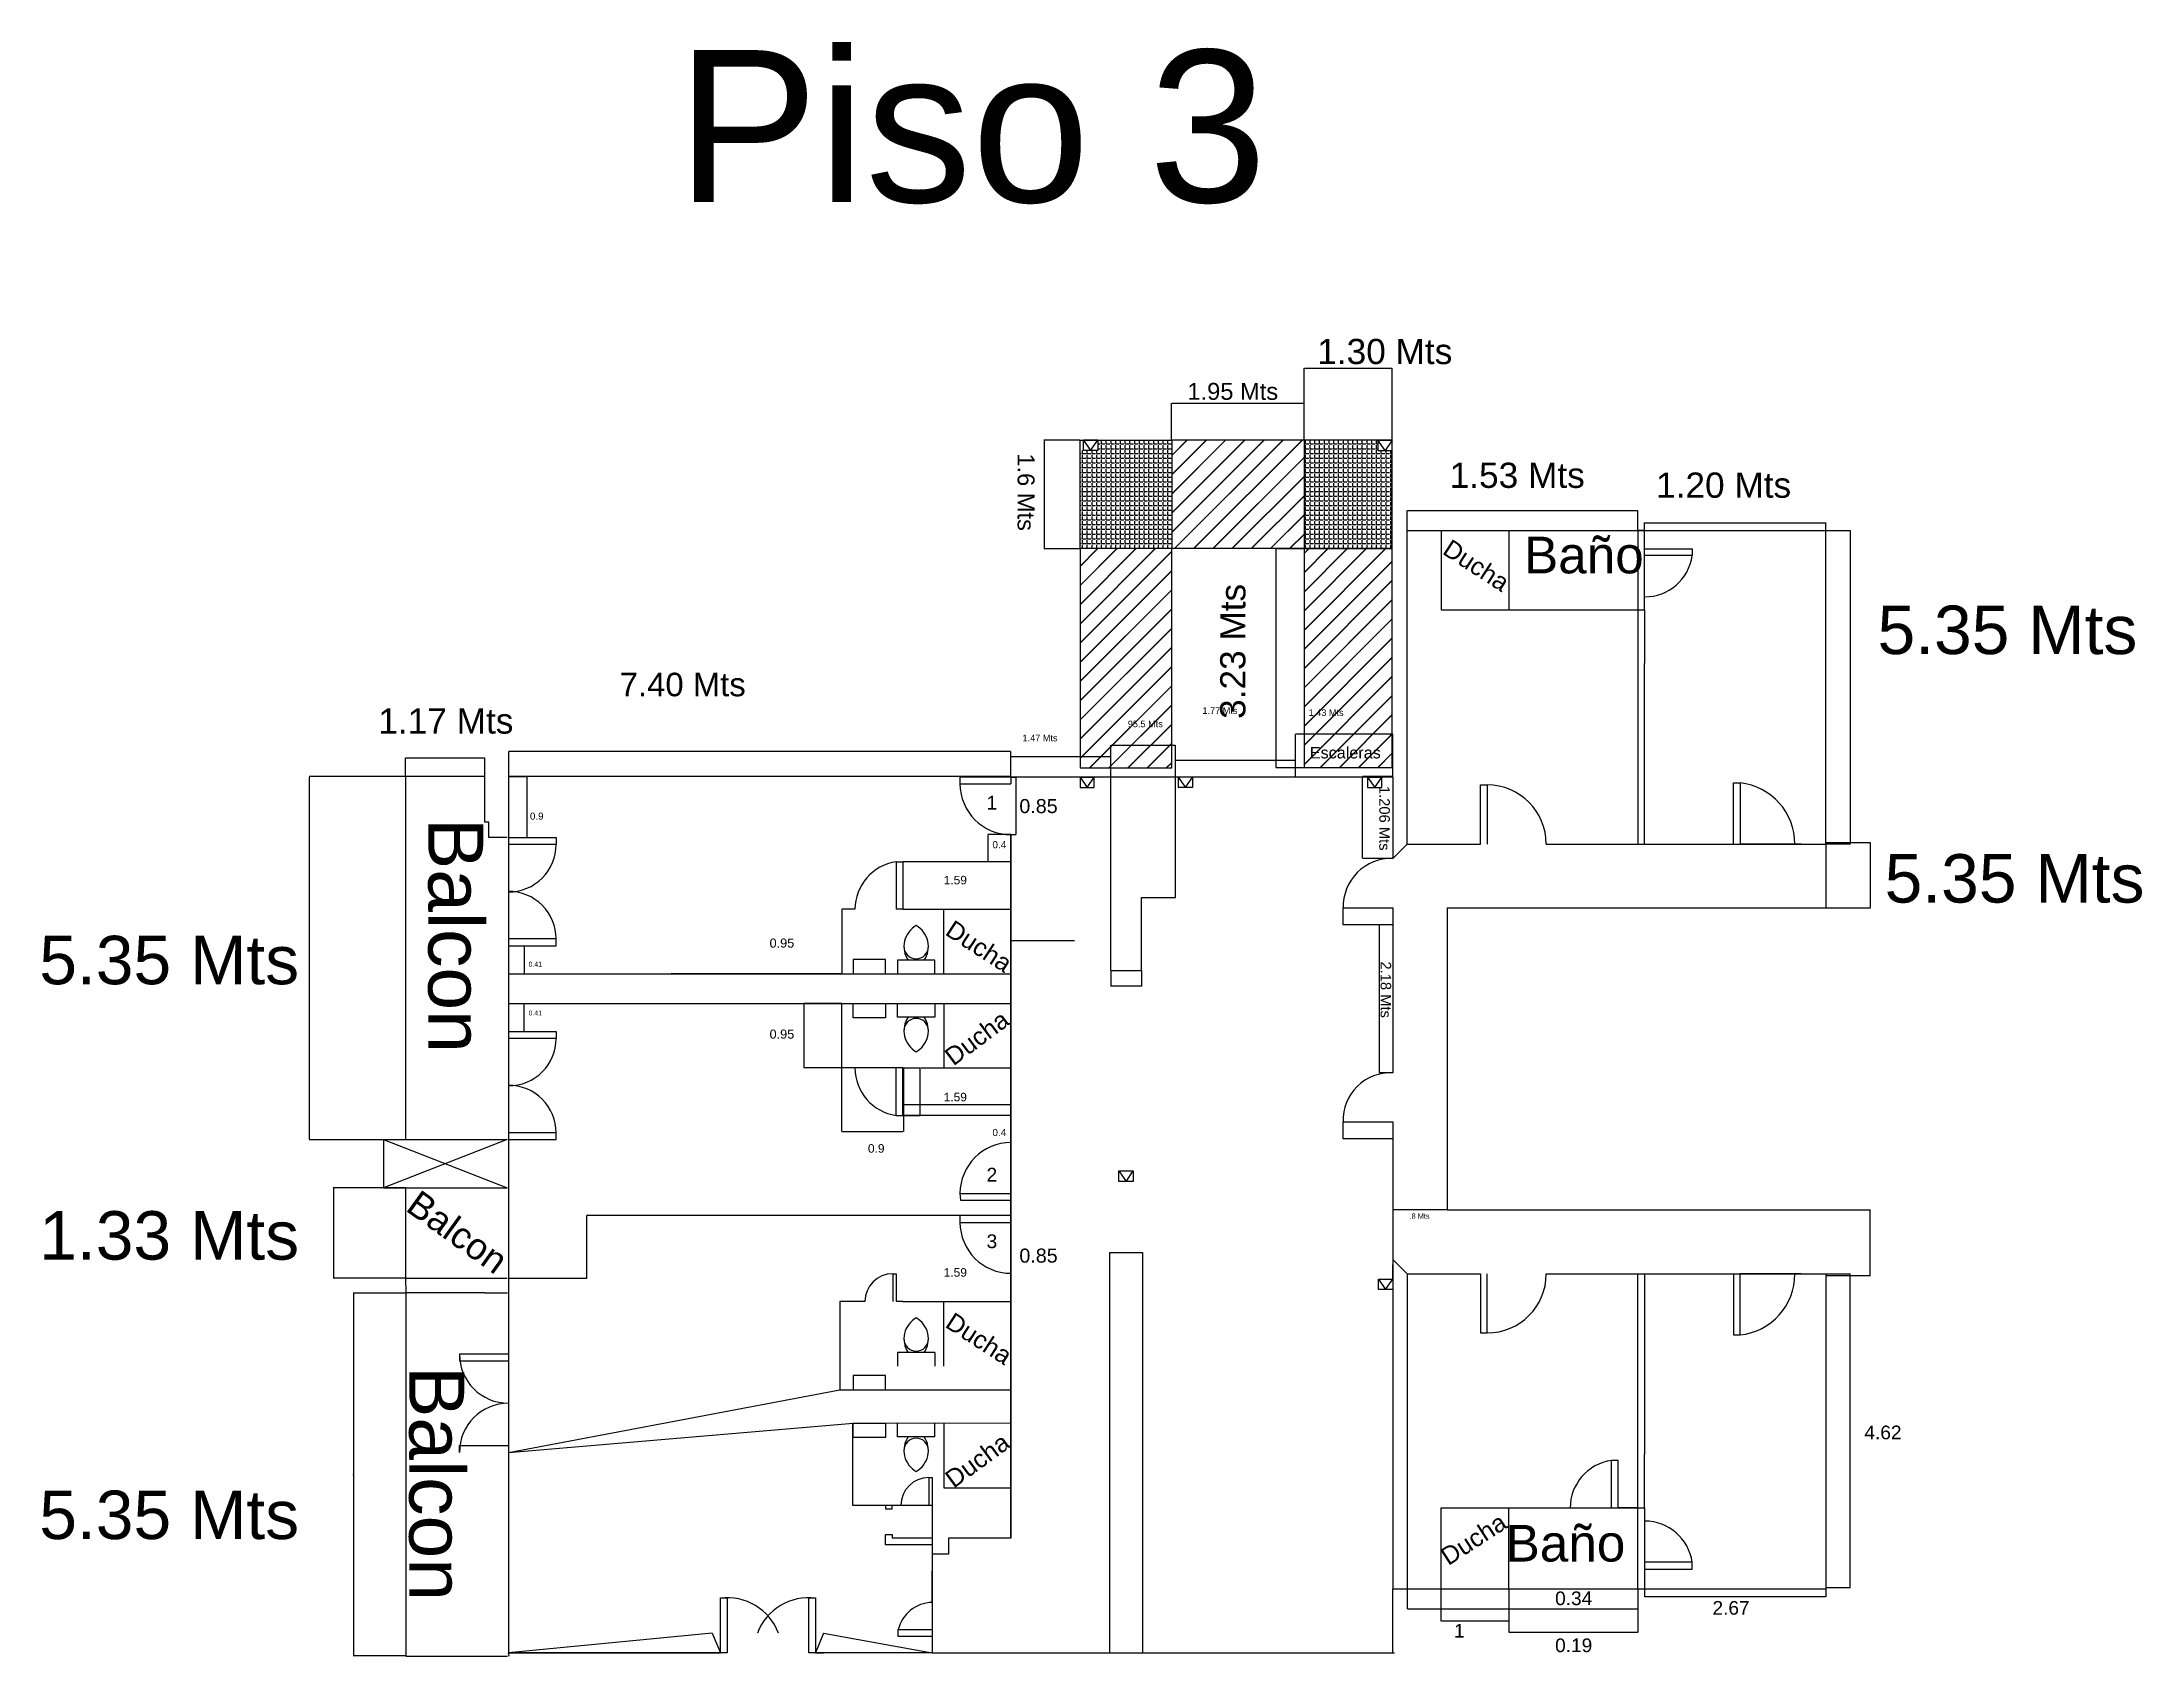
# Model space of a CAD drawing. Header units: millimetres. Extents: x 4980 to 36158, y 679 to 26062.
# Drawn here: x 4980 to 18903, y 679 to 11382 of the extents above; entities that cross this region are included whole.
import ezdxf

# ---------------------------------------------------------------- set-up
doc = ezdxf.new("R2010")
doc.units = ezdxf.units.MM
doc.styles.get("Standard").update_dxf_attribs({"font": 'arial.ttf'})
doc.dimstyles.new('ISO-25', dxfattribs={"dimtxt": 2.5, "dimasz": 2.5, "dimexe": 1.25, "dimexo": 0.625, "dimtad": 1, "dimtxsty": 'Standard', "dimcen": 2.5, "dimadec": 0, "dimazin": 0, "dimtfac": 1, "dimtmove": 0, "dimatfit": 3, "dimfxl": 1, "dimarcsym": 0})

msp = doc.modelspace()

# ---------------------------------------------------------------- texts
for s, height, p in [('Piso 3', 1008.3445, (9186.387, 10320.324)), ('1.30 Mts', 167.2213, (13434.474, 9246.317)), ('1.95 Mts', 112.2674, (12573.786, 9009.331)), ('1.53 Mts', 167.2213, (14312.443, 8425.395)), ('1.20 Mts', 167.2213, (15680.767, 8360.094)), ('5.35 Mts', 321.5596, (17149.071, 7323.164)), ('7.40 Mts', 155.9742, (8810.05, 7043.477)), ('1.17 Mts', 167.2213, (7209.449, 6795.845)), ('1.77 Mts', 43.3569, (12673.296, 6926.726)), ('95.5 Mts', 43.3569, (12178.337, 6838.337)), ('1.43 Mts', 43.3569, (13376.906, 6913.437)), ('1.47 Mts', 43.3569, (11480.391, 6744.952)), ('Escaleras', 76.6995, (13385.38, 6631.086)), ('0.9', 46.3082, (8214.757, 6225.456)), ('1', 90.899, (11242.041, 6292.548)), ('0.85', 93.4722, (11459.574, 6268.469)), ('0.4', 47.2137, (11280.98, 6035.639)), ('5.35 Mts', 321.5596, (17196.217, 5675.08)), ('1.59', 56.6349, (10957.81, 5795.997)), ('5.35 Mts', 321.5596, (4961.887, 5133.567)), ('0.95', 60.1629, (9803.477, 5376.83)), ('0.41', 32.7044, (8205.943, 5250.3)), ('0.41', 32.7044, (8205.943, 4926.704)), ('0.95', 60.1629, (9803.477, 4773.072)), ('1.59', 56.6349, (10957.81, 4357.386)), ('0.9', 56.6349, (10455.604, 4016.752)), ('0.4', 47.2137, (11280.98, 4127.044)), ('2', 90.899, (11242.041, 3825.465)), ('1.33 Mts', 321.5596, (4961.887, 3307.447)), ('.8 Mts', 35.0353, (14046.216, 3578.561)), ('3', 90.899, (11242.041, 3383.86)), ('0.85', 93.4722, (11459.574, 3287.471)), ('1.59', 56.6349, (10957.81, 3194.435)), ('4.62', 90.5378, (17061.994, 2116.267)), ('5.35 Mts', 321.5596, (4961.887, 1454.472)), ('0.34', 90.5378, (15011.547, 1016.182)), ('2.67', 90.5378, (16054.906, 953.025)), ('1', 90.538, (14341.34, 800.907)), ('0.19', 90.5378, (15011.547, 704.515))]:
    msp.add_text(s, height=height).set_placement(p)
for s, height, rotation, p in [('1.6 Mts', 112.2674, 270, (11448.034, 8654.509)), ('Ducha', 118.0999, 327.0131079, (14257.518, 7992.077)), ('3.23 Mts', 167.2213, 90, (12958.296, 6893.158)), ('1.206 Mts', 69.8462, 270, (13845.81, 6448.91)), ('Balcon', 364.6811, 270, (7540.902, 6236.331)), ('Ducha', 118.0999, 327.0131079, (10960.547, 5466.17)), ('2.18 Mts', 69.8462, 270, (13854.667, 5284.939)), ('Ducha', 118.0999, 36.7565197, (11022.187, 4588.154)), ('Balcon', 173.7019, 324.259028, (7382.89, 3636.827)), ('Ducha', 118.0999, 327.0131079, (10960.547, 2864.608)), ('Balcon', 364.6811, 270, (7414.686, 2601.393)), ('Ducha', 118.0999, 36.3492416, (11024.095, 1787.58)), ('Ducha', 118.0999, 32.9868921, (14303.147, 1274.829))]:
    msp.add_text(s, height=height, rotation=rotation).set_placement(p)
at = {"char_height": 243.2736}
for insert, attachment_point in [((14805.531, 8101.813), 1), ((15477.058, 1548.631), 3)]:
    msp.add_mtext_dynamic_manual_height_columns('Baño', width=2.32002, gutter_width=85.222, heights=[0], dxfattribs=dict(at, insert=insert, attachment_point=attachment_point))

# ---------------------------------------------------------------- blocks, each defined once
blk = doc.blocks.new('*D3')
at = {"color": 0, "lineweight": -2, "transparency": 16777216}
for p, q in [((13291, 6509), (13291, 6794)), ((13932, 6793), (13294, 6793)), ((13935, 6509), (13935, 6794))]:
    blk.add_line(p, q, dxfattribs=at)
at = {"color": 0, "transparency": 16777216}
for points in [[(13294, 6793), (13294, 6793), (13291, 6793)], [(13932, 6793), (13932, 6793), (13935, 6793)]]:
    blk.add_solid(points, dxfattribs=at)
at = {"layer": 'Defpoints', "color": 0, "transparency": 16777216}
for p in [(13291, 6793), (13291, 6508), (13935, 6508)]:
    blk.add_point(p, dxfattribs=at)
at = {"color": 0, "transparency": 16777216, "insert": (13613, 6795), "char_height": 2.5, "attachment_point": 5}
blk.add_mtext('643,5', dxfattribs=at)
blk = doc.blocks.new('*D4')
at = {"color": 0, "lineweight": -2, "transparency": 16777216}
for p, q in [((12065, 6509), (12065, 6719)), ((12492, 6718), (12068, 6718)), ((12495, 6509), (12495, 6719))]:
    blk.add_line(p, q, dxfattribs=at)
at = {"color": 0, "transparency": 16777216}
for points in [[(12068, 6718), (12068, 6717), (12065, 6718)], [(12492, 6718), (12492, 6717), (12495, 6718)]]:
    blk.add_solid(points, dxfattribs=at)
at = {"layer": 'Defpoints', "color": 0, "transparency": 16777216}
for p in [(12065, 6718), (12065, 6508), (12495, 6508)]:
    blk.add_point(p, dxfattribs=at)
at = {"color": 0, "transparency": 16777216, "insert": (12280, 6720), "char_height": 2.5, "attachment_point": 5}
blk.add_mtext('429,75', dxfattribs=at)
blk = doc.blocks.new('*D5')
at = {"color": 0, "lineweight": -2, "transparency": 16777216}
for p, q in [((11404, 6509), (11404, 6642)), ((12063, 6641), (11406, 6641)), ((12065, 6509), (12065, 6642))]:
    blk.add_line(p, q, dxfattribs=at)
at = {"color": 0, "transparency": 16777216}
for points in [[(11406, 6641), (11406, 6641), (11404, 6641)], [(12063, 6641), (12063, 6641), (12065, 6641)]]:
    blk.add_solid(points, dxfattribs=at)
at = {"layer": 'Defpoints', "color": 0, "transparency": 16777216}
for p in [(11404, 6641), (11404, 6508), (12065, 6508)]:
    blk.add_point(p, dxfattribs=at)
at = {"color": 0, "transparency": 16777216, "insert": (11734, 6643), "char_height": 2.5, "attachment_point": 5}
blk.add_mtext('661,5', dxfattribs=at)
blk = doc.blocks.new('*D6')
at = {"color": 0, "lineweight": -2, "transparency": 16777216}
for p, q in [((12065, 5225), (12065, 5119)), ((12270, 5225), (12270, 5119)), ((12267, 5120), (12068, 5120))]:
    blk.add_line(p, q, dxfattribs=at)
at = {"color": 0, "transparency": 16777216}
for points in [[(12068, 5120), (12068, 5119), (12065, 5120)], [(12267, 5120), (12267, 5119), (12270, 5120)]]:
    blk.add_solid(points, dxfattribs=at)
at = {"layer": 'Defpoints', "color": 0, "transparency": 16777216}
for p in [(12065, 5226), (12270, 5226), (12065, 5120)]:
    blk.add_point(p, dxfattribs=at)
at = {"color": 0, "transparency": 16777216, "insert": (12167, 5122), "char_height": 2.5, "attachment_point": 5}
blk.add_mtext('204,75', dxfattribs=at)
blk = doc.blocks.new('*D7')
at = {"color": 0, "lineweight": -2, "transparency": 16777216}
for p, q in [((8074, 6512), (8074, 6678)), ((11401, 6677), (8076, 6677)), ((11404, 6509), (11404, 6678))]:
    blk.add_line(p, q, dxfattribs=at)
at = {"color": 0, "transparency": 16777216}
for points in [[(8076, 6677), (8076, 6677), (8074, 6677)], [(11401, 6677), (11401, 6677), (11404, 6677)]]:
    blk.add_solid(points, dxfattribs=at)
at = {"layer": 'Defpoints', "color": 0, "transparency": 16777216}
for p in [(8074, 6677), (8074, 6511), (11404, 6508)]:
    blk.add_point(p, dxfattribs=at)
at = {"color": 0, "transparency": 16777216, "insert": (9739, 6679), "char_height": 2.5, "attachment_point": 5}
blk.add_mtext('3330', dxfattribs=at)
blk = doc.blocks.new('*D8')
at = {"color": 0, "lineweight": -2, "transparency": 16777216}
for p, q in [((13934, 6511), (13734, 6511)), ((13735, 5971), (13735, 6508)), ((13934, 5968), (13734, 5968))]:
    blk.add_line(p, q, dxfattribs=at)
at = {"color": 0, "transparency": 16777216}
for points in [[(13735, 6508), (13736, 6508), (13735, 6511)], [(13735, 5971), (13736, 5971), (13735, 5968)]]:
    blk.add_solid(points, dxfattribs=at)
at = {"layer": 'Defpoints', "color": 0, "transparency": 16777216}
for p in [(13735, 6511), (13935, 6511), (13935, 5968)]:
    blk.add_point(p, dxfattribs=at)
at = {"color": 0, "transparency": 16777216, "insert": (13733, 6243), "char_height": 2.5, "attachment_point": 5, "rotation": 90}
blk.add_mtext('542,81', dxfattribs=at)
blk = doc.blocks.new('*D9')
at = {"color": 0, "lineweight": -2, "transparency": 16777216}
for p, q in [((13934, 5527), (13844, 5527)), ((13845, 5525), (13845, 4549)), ((13934, 4546), (13844, 4546))]:
    blk.add_line(p, q, dxfattribs=at)
at = {"color": 0, "transparency": 16777216}
for points in [[(13845, 5525), (13845, 5525), (13845, 5527)], [(13845, 4549), (13845, 4549), (13845, 4546)]]:
    blk.add_solid(points, dxfattribs=at)
at = {"layer": 'Defpoints', "color": 0, "transparency": 16777216}
for p in [(13935, 5527), (13845, 4546), (13935, 4546)]:
    blk.add_point(p, dxfattribs=at)
at = {"color": 0, "transparency": 16777216, "insert": (13843, 5037), "char_height": 2.5, "attachment_point": 5, "rotation": 90}
blk.add_mtext('981', dxfattribs=at)
blk = doc.blocks.new('*D10')
at = {"color": 0, "lineweight": -2, "transparency": 16777216}
for p, q in [((11403, 6126), (11250, 6126)), ((11251, 6123), (11251, 5948)), ((11403, 5946), (11250, 5946))]:
    blk.add_line(p, q, dxfattribs=at)
at = {"color": 0, "transparency": 16777216}
for points in [[(11251, 6123), (11252, 6123), (11251, 6126)], [(11251, 5948), (11252, 5948), (11251, 5946)]]:
    blk.add_solid(points, dxfattribs=at)
at = {"layer": 'Defpoints', "color": 0, "transparency": 16777216}
for p in [(11404, 6126), (11251, 5946), (11404, 5946)]:
    blk.add_point(p, dxfattribs=at)
at = {"color": 0, "transparency": 16777216, "insert": (11249, 6036), "char_height": 2.5, "attachment_point": 5, "rotation": 90}
blk.add_mtext('180', dxfattribs=at)
blk = doc.blocks.new('*D11')
at = {"color": 0, "lineweight": -2, "transparency": 16777216}
for p, q in [((11404, 6508), (11438, 6508)), ((11437, 6506), (11437, 6128)), ((11404, 6126), (11438, 6126))]:
    blk.add_line(p, q, dxfattribs=at)
at = {"color": 0, "transparency": 16777216}
for points in [[(11437, 6506), (11438, 6506), (11437, 6508)], [(11437, 6128), (11438, 6128), (11437, 6126)]]:
    blk.add_solid(points, dxfattribs=at)
at = {"layer": 'Defpoints', "color": 0, "transparency": 16777216}
for p in [(11404, 6508), (11404, 6126), (11437, 6126)]:
    blk.add_point(p, dxfattribs=at)
at = {"color": 0, "transparency": 16777216, "insert": (11435, 6317), "char_height": 2.5, "attachment_point": 5, "rotation": 90}
blk.add_mtext('382,5', dxfattribs=at)
blk = doc.blocks.new('*D12')
at = {"color": 0, "lineweight": -2, "transparency": 16777216}
for p, q in [((8074, 6511), (8198, 6511)), ((8196, 6108), (8196, 6508)), ((8074, 6106), (8198, 6106))]:
    blk.add_line(p, q, dxfattribs=at)
at = {"color": 0, "transparency": 16777216}
for points in [[(8196, 6508), (8197, 6508), (8196, 6511)], [(8196, 6108), (8197, 6108), (8196, 6106)]]:
    blk.add_solid(points, dxfattribs=at)
at = {"layer": 'Defpoints', "color": 0, "transparency": 16777216}
for p in [(8074, 6511), (8196, 6511), (8074, 6106)]:
    blk.add_point(p, dxfattribs=at)
at = {"color": 0, "transparency": 16777216, "insert": (8194, 6308), "char_height": 2.5, "attachment_point": 5, "rotation": 90}
blk.add_mtext('405', dxfattribs=at)
blk = doc.blocks.new('*D13')
at = {"color": 0, "lineweight": -2, "transparency": 16777216}
for p, q in [((8074, 5389), (8179, 5389)), ((8177, 5387), (8177, 5206)), ((8074, 5203), (8179, 5203))]:
    blk.add_line(p, q, dxfattribs=at)
at = {"color": 0, "transparency": 16777216}
for points in [[(8177, 5387), (8178, 5387), (8177, 5389)], [(8177, 5206), (8178, 5206), (8177, 5203)]]:
    blk.add_solid(points, dxfattribs=at)
at = {"layer": 'Defpoints', "color": 0, "transparency": 16777216}
for p in [(8074, 5389), (8074, 5203), (8177, 5203)]:
    blk.add_point(p, dxfattribs=at)
at = {"color": 0, "transparency": 16777216, "insert": (8175, 5296), "char_height": 2.5, "attachment_point": 5, "rotation": 90}
blk.add_mtext('186,41', dxfattribs=at)
blk = doc.blocks.new('*D15')
at = {"color": 0, "lineweight": -2, "transparency": 16777216}
for p, q in [((10688, 4264), (10688, 4334)), ((11401, 4333), (10691, 4333)), ((11404, 3908), (11404, 4334))]:
    blk.add_line(p, q, dxfattribs=at)
at = {"color": 0, "transparency": 16777216}
for points in [[(10691, 4333), (10691, 4333), (10688, 4333)], [(11401, 4333), (11401, 4333), (11404, 4333)]]:
    blk.add_solid(points, dxfattribs=at)
at = {"layer": 'Defpoints', "color": 0, "transparency": 16777216}
for p in [(10688, 4333), (10688, 4264), (11404, 3907)]:
    blk.add_point(p, dxfattribs=at)
at = {"color": 0, "transparency": 16777216, "insert": (11046, 4335), "char_height": 2.5, "attachment_point": 5}
blk.add_mtext('715,5', dxfattribs=at)
blk = doc.blocks.new('*D16')
at = {"color": 0, "lineweight": -2, "transparency": 16777216}
for p, q in [((10689, 4579), (10802, 4579)), ((10801, 4266), (10801, 4576)), ((10689, 4264), (10802, 4264))]:
    blk.add_line(p, q, dxfattribs=at)
at = {"color": 0, "transparency": 16777216}
for points in [[(10800, 4576), (10801, 4576), (10801, 4579)], [(10800, 4266), (10801, 4266), (10801, 4264)]]:
    blk.add_solid(points, dxfattribs=at)
at = {"layer": 'Defpoints', "color": 0, "transparency": 16777216}
for p in [(10688, 4579), (10801, 4579), (10688, 4264)]:
    blk.add_point(p, dxfattribs=at)
at = {"color": 0, "transparency": 16777216, "insert": (10799, 4421), "char_height": 2.5, "attachment_point": 5, "rotation": 90}
blk.add_mtext('315', dxfattribs=at)
blk = doc.blocks.new('*D17')
at = {"color": 0, "lineweight": -2, "transparency": 16777216}
for p, q in [((10282, 5006), (10030, 5006)), ((10031, 5004), (10031, 4581)), ((10642, 4579), (10030, 4579))]:
    blk.add_line(p, q, dxfattribs=at)
at = {"color": 0, "transparency": 16777216}
for points in [[(10031, 5004), (10032, 5004), (10031, 5006)], [(10031, 4581), (10032, 4581), (10031, 4579)]]:
    blk.add_solid(points, dxfattribs=at)
at = {"layer": 'Defpoints', "color": 0, "transparency": 16777216}
for p in [(10283, 5006), (10031, 4579), (10643, 4579)]:
    blk.add_point(p, dxfattribs=at)
at = {"color": 0, "transparency": 16777216, "insert": (10029, 4792), "char_height": 2.5, "attachment_point": 5, "rotation": 90}
blk.add_mtext('427,5', dxfattribs=at)
blk = doc.blocks.new('*D14')
at = {"color": 0, "lineweight": -2, "transparency": 16777216}
for p, q in [((10280, 4578), (10280, 4157)), ((10691, 4578), (10691, 4157)), ((10283, 4158), (10688, 4158))]:
    blk.add_line(p, q, dxfattribs=at)
at = {"color": 0, "transparency": 16777216}
for points in [[(10283, 4158), (10283, 4158), (10280, 4158)], [(10688, 4158), (10688, 4158), (10691, 4158)]]:
    blk.add_solid(points, dxfattribs=at)
at = {"layer": 'Defpoints', "color": 0, "transparency": 16777216}
for p in [(10280, 4579), (10691, 4579), (10691, 4158)]:
    blk.add_point(p, dxfattribs=at)
at = {"color": 0, "transparency": 16777216, "insert": (10486, 4160), "char_height": 2.5, "attachment_point": 5}
blk.add_mtext('410,63', dxfattribs=at)
blk = doc.blocks.new('*D18')
at = {"color": 0, "lineweight": -2, "transparency": 16777216}
for p, q in [((8074, 5006), (8179, 5006)), ((8177, 4822), (8177, 5004)), ((8074, 4820), (8179, 4820))]:
    blk.add_line(p, q, dxfattribs=at)
at = {"color": 0, "transparency": 16777216}
for points in [[(8177, 5004), (8178, 5004), (8177, 5006)], [(8177, 4822), (8178, 4822), (8177, 4820)]]:
    blk.add_solid(points, dxfattribs=at)
at = {"layer": 'Defpoints', "color": 0, "transparency": 16777216}
for p in [(8074, 5006), (8177, 5006), (8074, 4820)]:
    blk.add_point(p, dxfattribs=at)
at = {"color": 0, "transparency": 16777216, "insert": (8175, 4913), "char_height": 2.5, "attachment_point": 5, "rotation": 90}
blk.add_mtext('186,41', dxfattribs=at)
blk = doc.blocks.new('*D20')
at = {"color": 0, "lineweight": -2, "transparency": 16777216}
for p, q in [((14030, 8143), (14030, 8276)), ((14033, 8275), (15558, 8275)), ((15560, 8143), (15560, 8276))]:
    blk.add_line(p, q, dxfattribs=at)
at = {"color": 0, "transparency": 16777216}
for points in [[(14033, 8275), (14033, 8274), (14030, 8275)], [(15558, 8275), (15558, 8274), (15560, 8275)]]:
    blk.add_solid(points, dxfattribs=at)
at = {"layer": 'Defpoints', "color": 0, "transparency": 16777216}
for p in [(15560, 8275), (14030, 8143), (15560, 8143)]:
    blk.add_point(p, dxfattribs=at)
at = {"color": 0, "transparency": 16777216, "insert": (14795, 8277), "char_height": 2.5, "attachment_point": 5}
blk.add_mtext('1530', dxfattribs=at)
blk = doc.blocks.new('*D21')
at = {"color": 0, "lineweight": -2, "transparency": 16777216}
for p, q in [((15605, 8143), (15605, 8195)), ((15608, 8194), (16804, 8194)), ((16807, 8143), (16807, 8195))]:
    blk.add_line(p, q, dxfattribs=at)
at = {"color": 0, "transparency": 16777216}
for points in [[(15608, 8194), (15608, 8193), (15605, 8194)], [(16804, 8194), (16804, 8193), (16807, 8194)]]:
    blk.add_solid(points, dxfattribs=at)
at = {"layer": 'Defpoints', "color": 0, "transparency": 16777216}
for p in [(15605, 8143), (16807, 8194), (16807, 8143)]:
    blk.add_point(p, dxfattribs=at)
at = {"color": 0, "transparency": 16777216, "insert": (16206, 8196), "char_height": 2.5, "attachment_point": 5}
blk.add_mtext('1201,5', dxfattribs=at)
blk = doc.blocks.new('*D22')
at = {"color": 0, "lineweight": -2, "transparency": 16777216}
for p, q in [((16807, 8143), (16970, 8143)), ((16968, 8140), (16968, 6066)), ((16807, 6064), (16970, 6064))]:
    blk.add_line(p, q, dxfattribs=at)
at = {"color": 0, "transparency": 16777216}
for points in [[(16968, 8140), (16969, 8140), (16968, 8143)], [(16968, 6066), (16969, 6066), (16968, 6064)]]:
    blk.add_solid(points, dxfattribs=at)
at = {"layer": 'Defpoints', "color": 0, "transparency": 16777216}
for p in [(16807, 8143), (16807, 6064), (16968, 6064)]:
    blk.add_point(p, dxfattribs=at)
at = {"color": 0, "transparency": 16777216, "insert": (16966, 7103), "char_height": 2.5, "attachment_point": 5, "rotation": 90}
blk.add_mtext('2079', dxfattribs=at)
blk = doc.blocks.new('*D23')
at = {"color": 0, "lineweight": -2, "transparency": 16777216}
for p, q in [((16807, 6074), (17102, 6074)), ((17101, 6071), (17101, 5642)), ((16807, 5640), (17102, 5640))]:
    blk.add_line(p, q, dxfattribs=at)
at = {"color": 0, "transparency": 16777216}
for points in [[(17100, 6071), (17101, 6071), (17101, 6074)], [(17100, 5642), (17101, 5642), (17101, 5640)]]:
    blk.add_solid(points, dxfattribs=at)
at = {"layer": 'Defpoints', "color": 0, "transparency": 16777216}
for p in [(16807, 6074), (16807, 5640), (17101, 5640)]:
    blk.add_point(p, dxfattribs=at)
at = {"color": 0, "transparency": 16777216, "insert": (17099, 5857), "char_height": 2.5, "attachment_point": 5, "rotation": 90}
blk.add_mtext('434', dxfattribs=at)
blk = doc.blocks.new('*D29')
at = {"color": 0, "lineweight": -2, "transparency": 16777216}
for p, q in [((14030, 1133), (14030, 991)), ((15560, 1124), (15560, 991)), ((14033, 992), (15558, 992))]:
    blk.add_line(p, q, dxfattribs=at)
at = {"color": 0, "transparency": 16777216}
for points in [[(14033, 993), (14033, 992), (14030, 992)], [(15558, 993), (15558, 992), (15560, 992)]]:
    blk.add_solid(points, dxfattribs=at)
at = {"layer": 'Defpoints', "color": 0, "transparency": 16777216}
for p in [(14030, 1134), (15560, 1124), (15560, 992)]:
    blk.add_point(p, dxfattribs=at)
at = {"color": 0, "transparency": 16777216, "insert": (14795, 994), "char_height": 2.5, "attachment_point": 5}
blk.add_mtext('1530', dxfattribs=at)
blk = doc.blocks.new('*D30')
at = {"color": 0, "lineweight": -2, "transparency": 16777216}
for p, q in [((15605, 1133), (15605, 1072)), ((16807, 1124), (16807, 1072)), ((15608, 1073), (16804, 1073))]:
    blk.add_line(p, q, dxfattribs=at)
at = {"color": 0, "transparency": 16777216}
for points in [[(15608, 1074), (15608, 1073), (15605, 1073)], [(16804, 1074), (16804, 1073), (16807, 1073)]]:
    blk.add_solid(points, dxfattribs=at)
at = {"layer": 'Defpoints', "color": 0, "transparency": 16777216}
for p in [(15605, 1134), (16807, 1124), (16807, 1073)]:
    blk.add_point(p, dxfattribs=at)
at = {"color": 0, "transparency": 16777216, "insert": (16206, 1075), "char_height": 2.5, "attachment_point": 5}
blk.add_mtext('1201,5', dxfattribs=at)
blk = doc.blocks.new('*D31')
at = {"color": 0, "lineweight": -2, "transparency": 16777216}
for p, q in [((16807, 3213), (16970, 3213)), ((16968, 1137), (16968, 3211)), ((16807, 1134), (16970, 1134))]:
    blk.add_line(p, q, dxfattribs=at)
at = {"color": 0, "transparency": 16777216}
for points in [[(16968, 3211), (16969, 3211), (16968, 3213)], [(16968, 1137), (16969, 1137), (16968, 1134)]]:
    blk.add_solid(points, dxfattribs=at)
at = {"layer": 'Defpoints', "color": 0, "transparency": 16777216}
for p in [(16807, 3213), (16968, 3213), (16807, 1134)]:
    blk.add_point(p, dxfattribs=at)
at = {"color": 0, "transparency": 16777216, "insert": (16966, 2174), "char_height": 2.5, "attachment_point": 5, "rotation": 90}
blk.add_mtext('2079', dxfattribs=at)
blk = doc.blocks.new('*D32')
at = {"color": 0, "lineweight": -2, "transparency": 16777216}
for p, q in [((16807, 3637), (17102, 3637)), ((17101, 3206), (17101, 3635)), ((16807, 3203), (17102, 3203))]:
    blk.add_line(p, q, dxfattribs=at)
at = {"color": 0, "transparency": 16777216}
for points in [[(17100, 3635), (17101, 3635), (17101, 3637)], [(17100, 3206), (17101, 3206), (17101, 3203)]]:
    blk.add_solid(points, dxfattribs=at)
at = {"layer": 'Defpoints', "color": 0, "transparency": 16777216}
for p in [(16807, 3637), (17101, 3637), (16807, 3203)]:
    blk.add_point(p, dxfattribs=at)
at = {"color": 0, "transparency": 16777216, "insert": (17098, 3420), "char_height": 2.5, "attachment_point": 5, "rotation": 90}
blk.add_mtext('434,05', dxfattribs=at)
blk = doc.blocks.new('*D47')
at = {"color": 0, "lineweight": -2, "transparency": 16777216}
for p, q in [((14255, 1124), (14255, 911)), ((14705, 1124), (14705, 911)), ((14258, 912), (14703, 912))]:
    blk.add_line(p, q, dxfattribs=at)
at = {"color": 0, "transparency": 16777216}
for points in [[(14258, 913), (14258, 912), (14255, 912)], [(14703, 913), (14703, 912), (14705, 912)]]:
    blk.add_solid(points, dxfattribs=at)
at = {"layer": 'Defpoints', "color": 0, "transparency": 16777216}
for p in [(14255, 1124), (14705, 1124), (14705, 912)]:
    blk.add_point(p, dxfattribs=at)
at = {"color": 0, "transparency": 16777216, "insert": (14480, 914), "char_height": 2.5, "attachment_point": 5}
blk.add_mtext('450', dxfattribs=at)
blk = doc.blocks.new('*D48')
at = {"color": 0, "lineweight": -2, "transparency": 16777216}
for p, q in [((14705, 1124), (14705, 834)), ((15560, 1124), (15560, 834)), ((14708, 836), (15558, 836))]:
    blk.add_line(p, q, dxfattribs=at)
at = {"color": 0, "transparency": 16777216}
for points in [[(14708, 836), (14708, 835), (14705, 836)], [(15558, 836), (15558, 835), (15560, 836)]]:
    blk.add_solid(points, dxfattribs=at)
at = {"layer": 'Defpoints', "color": 0, "transparency": 16777216}
for p in [(14705, 1124), (15560, 1124), (15560, 836)]:
    blk.add_point(p, dxfattribs=at)
at = {"color": 0, "transparency": 16777216, "insert": (15133, 838), "char_height": 2.5, "attachment_point": 5}
blk.add_mtext('855', dxfattribs=at)
blk = doc.blocks.new('*D56')
at = {"color": 0, "lineweight": -2, "transparency": 16777216}
for p, q in [((7388, 6511), (6751, 6511)), ((6752, 6508), (6752, 4106)), ((7388, 4103), (6751, 4103))]:
    blk.add_line(p, q, dxfattribs=at)
at = {"color": 0, "transparency": 16777216}
for points in [[(6752, 6508), (6753, 6508), (6752, 6511)], [(6752, 4106), (6753, 4106), (6752, 4103)]]:
    blk.add_solid(points, dxfattribs=at)
at = {"layer": 'Defpoints', "color": 0, "transparency": 16777216}
for p in [(7389, 6511), (6752, 4103), (7389, 4103)]:
    blk.add_point(p, dxfattribs=at)
at = {"color": 0, "transparency": 16777216, "insert": (6750, 5307), "char_height": 2.5, "attachment_point": 5, "rotation": 90}
blk.add_mtext('2407,5', dxfattribs=at)
blk = doc.blocks.new('*D58')
at = {"color": 0, "lineweight": -2, "transparency": 16777216}
for p, q in [((7391, 3784), (6911, 3784)), ((6912, 3781), (6912, 3188)), ((7391, 3185), (6911, 3185))]:
    blk.add_line(p, q, dxfattribs=at)
at = {"color": 0, "transparency": 16777216}
for points in [[(6912, 3781), (6913, 3781), (6912, 3784)], [(6912, 3188), (6913, 3188), (6912, 3185)]]:
    blk.add_solid(points, dxfattribs=at)
at = {"layer": 'Defpoints', "color": 0, "transparency": 16777216}
for p in [(7392, 3784), (6912, 3185), (7392, 3185)]:
    blk.add_point(p, dxfattribs=at)
at = {"color": 0, "transparency": 16777216, "insert": (6910, 3485), "char_height": 2.5, "attachment_point": 5, "rotation": 90}
blk.add_mtext('598,5', dxfattribs=at)
blk = doc.blocks.new('*D59')
at = {"color": 0, "lineweight": -2, "transparency": 16777216}
for p, q in [((7391, 3086), (7043, 3086)), ((7044, 3084), (7044, 681)), ((7391, 679), (7043, 679))]:
    blk.add_line(p, q, dxfattribs=at)
at = {"color": 0, "transparency": 16777216}
for points in [[(7044, 3084), (7044, 3084), (7044, 3086)], [(7044, 681), (7044, 681), (7044, 679)]]:
    blk.add_solid(points, dxfattribs=at)
at = {"layer": 'Defpoints', "color": 0, "transparency": 16777216}
for p in [(7392, 3086), (7044, 679), (7392, 679)]:
    blk.add_point(p, dxfattribs=at)
at = {"color": 0, "transparency": 16777216, "insert": (7042, 1883), "char_height": 2.5, "attachment_point": 5, "rotation": 90}
blk.add_mtext('2407,5', dxfattribs=at)
blk = doc.blocks.new('*D57')
at = {"color": 0, "lineweight": -2, "transparency": 16777216}
for p, q in [((7389, 6512), (7389, 6635)), ((7913, 6634), (7391, 6634)), ((7915, 6512), (7915, 6635))]:
    blk.add_line(p, q, dxfattribs=at)
at = {"color": 0, "transparency": 16777216}
for points in [[(7391, 6634), (7391, 6633), (7389, 6634)], [(7913, 6634), (7913, 6633), (7915, 6634)]]:
    blk.add_solid(points, dxfattribs=at)
at = {"layer": 'Defpoints', "color": 0, "transparency": 16777216}
for p in [(7389, 6634), (7389, 6511), (7915, 6511)]:
    blk.add_point(p, dxfattribs=at)
at = {"color": 0, "transparency": 16777216, "insert": (7652, 6636), "char_height": 2.5, "attachment_point": 5}
blk.add_mtext('526,5', dxfattribs=at)
blk = doc.blocks.new('*D60')
at = {"color": 0, "lineweight": -2, "transparency": 16777216}
for p, q in [((13935, 3638), (13935, 3638)), ((14292, 3637), (13937, 3637)), ((14295, 3638), (14295, 3638))]:
    blk.add_line(p, q, dxfattribs=at)
at = {"color": 0, "transparency": 16777216}
for points in [[(13937, 3637), (13937, 3637), (13935, 3637)], [(14292, 3637), (14292, 3637), (14295, 3637)]]:
    blk.add_solid(points, dxfattribs=at)
at = {"layer": 'Defpoints', "color": 0, "transparency": 16777216}
for p in [(13935, 3637), (13935, 3637), (14295, 3637)]:
    blk.add_point(p, dxfattribs=at)
at = {"color": 0, "transparency": 16777216, "insert": (14115, 3639), "char_height": 2.5, "attachment_point": 5}
blk.add_mtext('360', dxfattribs=at)
blk = doc.blocks.new('*D62')
at = {"color": 0, "lineweight": -2, "transparency": 16777216}
for p, q in [((12495, 6509), (12495, 6618)), ((13289, 6617), (12497, 6617)), ((13291, 6512), (13291, 6618))]:
    blk.add_line(p, q, dxfattribs=at)
at = {"color": 0, "transparency": 16777216}
for points in [[(12497, 6617), (12497, 6617), (12495, 6617)], [(13289, 6617), (13289, 6617), (13291, 6617)]]:
    blk.add_solid(points, dxfattribs=at)
at = {"layer": 'Defpoints', "color": 0, "transparency": 16777216}
for p in [(12495, 6617), (12495, 6508), (13291, 6511)]:
    blk.add_point(p, dxfattribs=at)
at = {"color": 0, "transparency": 16777216, "insert": (12893, 6619), "char_height": 2.5, "attachment_point": 5}
blk.add_mtext('796,5', dxfattribs=at)
blk = doc.blocks.new('*D85')
at = {"color": 0, "lineweight": -2, "transparency": 16777216}
for p, q in [((12469, 8743), (12469, 8987)), ((13344, 8986), (12472, 8986)), ((13347, 8743), (13347, 8987))]:
    blk.add_line(p, q, dxfattribs=at)
at = {"color": 0, "transparency": 16777216}
for points in [[(12472, 8986), (12472, 8986), (12469, 8986)], [(13344, 8986), (13344, 8986), (13347, 8986)]]:
    blk.add_solid(points, dxfattribs=at)
at = {"layer": 'Defpoints', "color": 0, "transparency": 16777216}
for p in [(12469, 8986), (12469, 8742), (13347, 8742)]:
    blk.add_point(p, dxfattribs=at)
at = {"color": 0, "transparency": 16777216, "insert": (12908, 8988), "char_height": 2.5, "attachment_point": 5}
blk.add_mtext('877,5', dxfattribs=at)
blk = doc.blocks.new('*D86')
at = {"color": 0, "lineweight": -2, "transparency": 16777216}
for p, q in [((13347, 8746), (13347, 9220)), ((13349, 9219), (13929, 9219)), ((13932, 8743), (13932, 9220))]:
    blk.add_line(p, q, dxfattribs=at)
at = {"color": 0, "transparency": 16777216}
for points in [[(13349, 9219), (13349, 9219), (13347, 9219)], [(13929, 9219), (13929, 9219), (13932, 9219)]]:
    blk.add_solid(points, dxfattribs=at)
at = {"layer": 'Defpoints', "color": 0, "transparency": 16777216}
for p in [(13932, 9219), (13347, 8745), (13932, 8742)]:
    blk.add_point(p, dxfattribs=at)
at = {"color": 0, "transparency": 16777216, "insert": (13639, 9221), "char_height": 2.5, "attachment_point": 5}
blk.add_mtext('585', dxfattribs=at)
blk = doc.blocks.new('*D87')
at = {"color": 0, "lineweight": -2, "transparency": 16777216}
for p, q in [((11861, 8742), (11622, 8742)), ((11623, 8740), (11623, 8025)), ((11861, 8022), (11622, 8022))]:
    blk.add_line(p, q, dxfattribs=at)
at = {"color": 0, "transparency": 16777216}
for points in [[(11623, 8740), (11624, 8740), (11623, 8742)], [(11623, 8025), (11624, 8025), (11623, 8022)]]:
    blk.add_solid(points, dxfattribs=at)
at = {"layer": 'Defpoints', "color": 0, "transparency": 16777216}
for p in [(11862, 8742), (11623, 8022), (11862, 8022)]:
    blk.add_point(p, dxfattribs=at)
at = {"color": 0, "transparency": 16777216, "insert": (11622, 8382), "char_height": 2.5, "attachment_point": 5, "rotation": 90}
blk.add_mtext('720', dxfattribs=at)
blk = doc.blocks.new('*D88')
at = {"color": 0, "lineweight": -2, "transparency": 16777216}
for p, q in [((13931, 8022), (13160, 8022)), ((13161, 8020), (13161, 6571)), ((13931, 6569), (13160, 6569))]:
    blk.add_line(p, q, dxfattribs=at)
at = {"color": 0, "transparency": 16777216}
for points in [[(13160, 8020), (13161, 8020), (13161, 8022)], [(13160, 6571), (13161, 6571), (13161, 6569)]]:
    blk.add_solid(points, dxfattribs=at)
at = {"layer": 'Defpoints', "color": 0, "transparency": 16777216}
for p in [(13932, 8022), (13161, 6569), (13932, 6569)]:
    blk.add_point(p, dxfattribs=at)
at = {"color": 0, "transparency": 16777216, "insert": (13159, 7296), "char_height": 2.5, "attachment_point": 5, "rotation": 90}
blk.add_mtext('1453,5', dxfattribs=at)

# ---------------------------------------------------------------- dimensions: what is measured, and where the dimension line sits
for base, p1, p2, picture, middle in [((13931.99, 9219.083), (13346.99, 8745.142), (13931.99, 8742.33), '*D86', (13639.49, 9220.984)), ((12469.49, 8985.997), (13346.99, 8742.33), (12469.49, 8742.33), '*D85', (12908.24, 8988.125)), ((15560.262, 8274.628), (14030.262, 8142.539), (15560.262, 8142.539), '*D20', (14795.262, 8276.531)), ((16806.762, 8193.834), (15605.262, 8142.539), (16806.762, 8142.539), '*D21', (16206.012, 8195.961)), ((12065.052, 6717.535), (12494.802, 6508.08), (12065.052, 6508.08), '*D4', (12279.927, 6719.662)), ((13291.302, 6793.083), (13934.802, 6508.08), (13291.302, 6508.08), '*D3', (13613.052, 6795.21)), ((7388.99, 6633.531), (7915.49, 6510.892), (7388.99, 6510.892), '*D57', (7652.24, 6635.658)), ((8073.552, 6677.004), (11403.552, 6508.08), (8073.552, 6510.892), '*D7', (9738.552, 6678.907)), ((11403.552, 6641.016), (12065.052, 6508.08), (11403.552, 6508.08), '*D5', (11734.302, 6643.143)), ((12494.802, 6617.026), (13291.302, 6510.892), (12494.802, 6508.08), '*D62', (12893.052, 6619.153)), ((12065.052, 5119.865), (12269.802, 5225.58), (12065.052, 5225.58), '*D6', (12167.427, 5121.993)), ((10690.864812288, 4157.993740106), (10280.239812288, 4578.70459486), (10690.864812288, 4578.70459486), '*D14', (10485.552312288, 4160.121127554)), ((13934.802, 3637.08), (14294.802, 3637.08), (13934.802, 3637.08), '*D60', (14114.802, 3638.982)), ((15560.262, 992.303), (14030.262, 1134.12), (15560.262, 1124.392), '*D29', (14795.262, 994.205)), ((14705.262, 912.281), (14255.262, 1124.392), (14705.262, 1124.392), '*D47', (14480.262, 914.183)), ((15560.262, 835.708), (14705.262, 1124.392), (15560.262, 1124.392), '*D48', (15132.762, 837.609)), ((16806.762, 1073.097), (15605.262, 1134.12), (16806.762, 1124.392), '*D30', (16206.012, 1075.225))]:
    dim = msp.add_linear_dim(base=base, p1=p1, p2=p2, dimstyle='ISO-25')
    dim.commit()
    dim.dimension.update_dxf_attribs({"geometry": picture, "text_midpoint": middle})
for base, p1, p2, angle, picture, middle in [((11623.46, 8022.33), (11861.99, 8742.33), (11861.99, 8022.33), 90, '*D87', (11621.559, 8382.33)), ((16968.338, 6063.539), (16806.762, 8142.539), (16806.762, 6063.539), 90, '*D22', (16966.436, 7103.039)), ((6752.182, 4103.392), (7388.99, 6510.892), (7388.99, 4103.392), 90, '*D56', (6750.055, 5307.142)), ((8196.334, 6510.892), (8073.552, 6105.892), (8073.552, 6510.892), 90, '*D12', (8194.433, 6308.392)), ((11437.134, 6125.58), (11403.552, 6508.08), (11403.552, 6125.58), 90, '*D11', (11435.007, 6316.83)), ((11251.137, 5945.58), (11403.552, 6125.58), (11403.552, 5945.58), 90, '*D10', (11249.235, 6035.58)), ((17100.55, 5639.58), (16806.762, 6073.584), (16806.762, 5639.58), 90, '*D23', (17098.648, 5856.582)), ((8177.364, 5203.08), (8073.552, 5389.492), (8073.552, 5203.08), 90, '*D13', (8175.237, 5296.286)), ((8177.364, 5006.205), (8073.552, 4819.793), (8073.552, 5006.205), 270, '*D18', (8175.237, 4912.999)), ((10031.465, 4578.705), (10283.052, 5006.205), (10643.052, 4578.705), 270, '*D17', (10029.338, 4792.455)), ((10800.851, 4578.705), (10688.052, 4263.705), (10688.052, 4578.705), 270, '*D16', (10798.949, 4421.205)), ((6912.16, 3185.392), (7391.802, 3783.892), (7391.802, 3185.392), 90, '*D58', (6910.033, 3484.642)), ((17100.55, 3637.08), (16806.762, 3203.029), (16806.762, 3637.08), 270, '*D32', (17098.423, 3420.054)), ((16968.338, 3213.12), (16806.762, 1134.12), (16806.762, 3213.12), 270, '*D31', (16966.436, 2173.62)), ((7044.048, 678.892), (7391.802, 3086.392), (7391.802, 678.892), 90, '*D59', (7041.921, 1882.642))]:
    dim = msp.add_linear_dim(base=base, p1=p1, p2=p2, angle=angle, dimstyle='ISO-25')
    dim.commit()
    dim.dimension.update_dxf_attribs({"geometry": picture, "text_midpoint": middle})
for base, p1, p2, picture, middle in [((13160.8, 6568.83), (13931.99, 8022.33), (13931.99, 6568.83), '*D88', (13160.8, 7295.58)), ((13735.398, 6510.892), (13934.802, 5968.08), (13934.802, 6510.892), '*D8', (13735.398, 6242.781)), ((13844.93, 4546.08), (13934.802, 5527.08), (13934.802, 4546.08), '*D9', (13844.93, 5036.58))]:
    dim = msp.add_linear_dim(base=base, p1=p1, p2=p2, angle=90, dimstyle='ISO-25')
    dim.commit()
    dim.dimension.update_dxf_attribs({"geometry": picture, "text_midpoint": middle, "dimtype": 160})
dim = msp.add_linear_dim(base=(10688.052, 4333.03), p1=(11403.552, 3907.331), p2=(10688.052, 4263.705), dimstyle='ISO-25')
dim.commit()
dim.dimension.update_dxf_attribs({"geometry": '*D15', "text_midpoint": (11045.802, 4333.03), "dimtype": 160})

# ---------------------------------------------------------------- hatches: boundary and pattern name
h = msp.add_hatch()
h.set_pattern_fill('JIS_LC_20', color=5, scale=4.5)
h.set_pattern_definition([(45, (-84147.56, -7408.25), (-63.63961, 63.63961), []), (45, (-84145.76, -7408.25), (-63.63961, 63.63961), [])])
h.paths.add_polyline_path([(11861.99, 6568.83), (12469.49, 6568.83), (12469.49, 8022.33), (11861.99, 8022.33)])
h.paths.add_polyline_path([(13346.99, 8022.33), (13346.99, 8742.33), (12469.49, 8742.33), (12469.49, 8022.33)])
h.paths.add_polyline_path([(13346.99, 6568.83), (13931.99, 6568.83), (13931.99, 8022.33), (13346.99, 8022.33)])
h = msp.add_hatch()
h.set_pattern_fill('ANGLE', color=5, scale=4.5)
h.set_pattern_definition([(0, (-84147.556, -7408.246), (0, 31.4325), [22.86, -8.5725]), (90, (-84147.556, -7408.246), (-31.4325, 2e-15), [22.86, -8.5725])])
h.paths.add_polyline_path([(12469.49, 8742.33), (11979.44, 8742.33), (11979.44, 8672.58), (11861.99, 8672.58), (11861.99, 8022.33), (12469.49, 8022.33)])
h.paths.add_polyline_path([(13346.99, 8022.33), (13931.99, 8022.33), (13931.99, 8672.58), (13837.04, 8672.58), (13837.04, 8742.33), (13346.99, 8742.33)])

# ---------------------------------------------------------------- linework, layer by layer
for p, q in [((11861.99, 8022.33), (11861.99, 8742.33)), ((11861.99, 8742.33), (12469.49, 8742.33)), ((11979.44, 8742.33), (11884.49, 8742.33)), ((13346.99, 8742.33), (12469.49, 8742.33)), ((12469.49, 8742.33), (12469.49, 8022.33)), ((13931.99, 8742.33), (13346.99, 8742.33)), ((13346.99, 8742.33), (13346.99, 6568.83)), ((13837.04, 8742.33), (13931.99, 8742.33)), ((13931.99, 8022.33), (13931.99, 8742.33)), ((14030.262, 7616.039), (14030.262, 8142.539)), ((14030.262, 8142.539), (14255.262, 8142.539)), ((14255.262, 8142.539), (14255.262, 7616.039)), ((14255.262, 8142.539), (14705.262, 8142.539)), ((14705.262, 8142.539), (14705.262, 7616.039)), ((14705.262, 8142.539), (16806.762, 8142.539)), ((15605.262, 8142.539), (15560.262, 8142.539)), ((15560.262, 8142.539), (15560.262, 6063.539)), ((15605.262, 7616.039), (15605.262, 8142.539)), ((16806.762, 6063.539), (16806.762, 8142.539)), ((13931.99, 8022.33), (11861.99, 8022.33)), ((11861.99, 8022.33), (11861.99, 6568.83)), ((12469.49, 6568.83), (12469.49, 8022.33)), ((13931.99, 6568.83), (13931.99, 8022.33)), ((15605.262, 8021.039), (15920.262, 8021.039)), ((15920.262, 7976.039), (15605.262, 7976.039)), ((15920.262, 8021.039), (15920.262, 7976.039)), ((14030.262, 6063.539), (14030.262, 7616.039)), ((14255.262, 7616.039), (15605.262, 7616.039)), ((15605.262, 7616.039), (15605.262, 7260.97)), ((15605.262, 6063.539), (15605.262, 7260.97)), ((13291.302, 6508.08), (13291.302, 6738.343)), ((11861.99, 6568.83), (12469.49, 6568.83)), ((13931.99, 6568.83), (13346.99, 6568.83)), ((7388.99, 6510.892), (7388.99, 4103.392)), ((7915.49, 6510.892), (7388.99, 6510.892)), ((7915.49, 6353.392), (7915.49, 6510.892)), ((11403.552, 6510.892), (8073.552, 6510.892)), ((8073.552, 6510.892), (8073.552, 3817.642)), ((8073.552, 6510.892), (8073.552, 4260.892)), ((8073.552, 6510.892), (8073.552, 4103.392)), ((8073.552, 6510.892), (8073.552, 6105.892)), ((8073.552, 6510.892), (8073.552, 700.83)), ((13671.552, 6508.08), (11066.052, 6508.08)), ((11066.052, 6508.08), (11066.052, 6463.08)), ((11066.052, 6463.08), (11403.552, 6463.08)), ((11403.552, 6508.08), (11403.552, 6463.08)), ((12065.052, 6508.08), (11403.552, 6508.08)), ((11403.552, 6508.08), (11403.552, 6463.08)), ((11403.552, 6508.08), (11403.552, 6463.08)), ((11861.99, 6508.08), (11861.99, 6438.33)), ((11861.99, 6508.08), (11909.24, 6438.33)), ((11861.99, 6508.08), (11956.49, 6508.08)), ((11861.99, 6438.33), (11956.49, 6438.33)), ((11909.24, 6438.33), (11956.49, 6508.08)), ((11956.49, 6438.33), (11956.49, 6508.08)), ((12065.052, 5225.58), (12065.052, 6508.08)), ((12494.802, 5709.33), (12494.802, 6508.08)), ((12512.802, 6508.08), (12512.802, 6438.33)), ((12512.802, 6508.08), (12560.052, 6438.33)), ((12607.302, 6438.33), (12512.802, 6438.33)), ((12560.052, 6438.33), (12607.302, 6508.08)), ((12607.302, 6508.08), (12607.302, 6438.33)), ((13934.802, 6508.08), (13291.302, 6508.08)), ((13862.802, 6508.08), (13768.302, 6508.08)), ((13768.302, 6508.08), (13768.302, 6438.33)), ((13768.302, 6508.08), (13815.552, 6438.33)), ((13768.302, 6508.08), (13768.302, 6438.33)), ((13768.302, 6508.08), (13815.552, 6438.33)), ((13768.302, 6508.08), (13862.802, 6508.08)), ((13768.302, 6438.33), (13862.802, 6438.33)), ((13768.302, 6438.33), (13862.802, 6438.33)), ((13815.552, 6438.33), (13862.802, 6508.08)), ((13815.552, 6438.33), (13862.802, 6508.08)), ((13862.802, 6438.33), (13862.802, 6508.08)), ((13862.802, 6438.33), (13862.802, 6508.08)), ((13934.802, 6508.08), (13934.802, 5968.08)), ((13934.802, 6508.08), (13934.802, 5968.08)), ((14516.262, 6063.539), (14516.262, 6455.039)), ((14516.262, 6455.039), (14561.262, 6455.039)), ((14561.262, 6455.039), (14561.262, 6063.539)), ((16193.802, 6063.539), (16193.802, 6468.539)), ((16193.802, 6468.539), (16238.802, 6468.539)), ((16238.802, 6468.539), (16238.802, 6063.539)), ((7915.49, 6209.392), (7915.49, 6353.392)), ((7942.49, 6209.392), (7915.49, 6209.392)), ((7942.49, 6105.892), (7942.49, 6209.392)), ((8063.99, 6105.892), (7942.49, 6105.892)), ((8073.552, 6105.892), (8388.552, 6105.892)), ((8388.552, 6060.892), (8073.552, 6060.892)), ((8388.552, 6105.892), (8388.552, 6060.892)), ((11400.74, 6125.58), (11400.74, 5423.58)), ((11403.552, 6125.58), (11403.552, 4573.08)), ((11403.552, 6125.58), (11403.552, 4573.08)), ((11403.552, 6125.58), (11403.552, 5945.58)), ((11403.552, 6125.58), (11403.552, 3772.08)), ((13934.802, 5968.08), (14030.262, 6063.539)), ((14030.262, 6063.539), (14516.262, 6063.539)), ((14516.262, 6063.539), (14516.262, 6108.539)), ((14952.762, 6063.539), (15605.262, 6063.539)), ((15605.262, 6063.539), (16806.762, 6063.539)), ((15605.262, 6063.539), (15663.762, 6063.539)), ((16643.802, 6063.539), (16238.802, 6063.539)), ((16806.762, 6063.539), (16806.762, 5639.58)), ((10643.052, 5945.58), (10643.052, 5630.58)), ((10643.052, 5945.58), (10688.052, 5945.58)), ((11403.552, 5945.58), (10688.052, 5945.58)), ((10688.052, 5945.58), (10688.052, 5630.58)), ((10688.052, 5945.58), (10688.052, 5630.58)), ((10688.052, 5945.58), (10688.052, 5810.58)), ((11403.552, 4280.58), (11403.552, 5833.08)), ((11403.552, 4280.58), (11403.552, 5833.08)), ((12269.802, 5225.58), (12269.802, 5709.33)), ((12269.802, 5709.33), (12494.802, 5709.33)), ((10283.052, 5630.58), (10283.052, 5203.08)), ((10369.854, 5630.58), (10283.052, 5630.58)), ((10688.052, 5630.58), (10643.052, 5630.58)), ((10688.052, 5630.58), (11403.552, 5630.58)), ((10958.052, 5203.08), (10958.052, 5630.58)), ((13606.302, 5527.08), (13606.302, 5639.58)), ((13606.302, 5639.58), (13934.802, 5639.58)), ((13934.802, 5639.58), (13934.802, 5527.08)), ((13934.802, 5639.58), (13934.802, 4987.08)), ((14294.802, 5639.58), (16806.762, 5639.58)), ((14294.802, 5639.58), (14294.802, 3637.08)), ((8388.552, 5434.492), (8073.552, 5434.492)), ((8388.552, 5389.492), (8388.552, 5434.492)), ((13934.802, 5527.08), (13606.302, 5527.08)), ((13934.802, 5527.08), (13934.802, 4550.58)), ((8073.552, 5389.492), (8388.552, 5389.492)), ((8073.552, 5389.492), (8073.552, 4961.992)), ((10899.252, 5293.08), (10651.752, 5293.08)), ((10651.752, 5293.08), (10651.752, 5203.08)), ((10899.252, 5203.08), (10899.252, 5293.08)), ((11400.74, 5423.58), (11824.236, 5423.58)), ((8076.365, 5203.08), (11403.552, 5203.08)), ((9555.74, 5203.08), (9150.74, 5203.08)), ((9150.74, 5203.08), (10275.74, 5203.08)), ((9150.74, 5203.08), (10275.74, 5203.08)), ((9555.74, 5203.08), (9150.74, 5203.08)), ((10275.74, 5203.08), (9555.74, 5203.08)), ((10275.74, 5203.08), (9825.74, 5203.08)), ((10275.74, 5203.08), (9825.74, 5203.08)), ((11403.552, 5203.08), (11403.552, 3556.08)), ((12065.052, 5225.58), (12269.802, 5225.58)), ((8076.365, 5006.205), (11403.552, 5006.205)), ((10283.052, 4578.705), (10283.052, 5006.205)), ((10283.052, 5006.205), (11403.552, 5006.205)), ((10651.752, 4916.205), (10651.752, 5006.205)), ((10899.252, 4916.205), (10651.752, 4916.205)), ((10899.252, 5006.205), (10899.252, 4916.205)), ((10958.052, 5006.205), (10958.052, 4578.705)), ((8073.552, 4819.793), (8388.552, 4819.793)), ((8388.552, 4774.793), (8073.552, 4774.793)), ((8388.552, 4819.793), (8388.552, 4774.793)), ((13934.802, 4658.58), (13934.802, 4546.08)), ((13934.802, 4658.58), (13934.802, 4550.58)), ((10369.854, 4578.705), (10283.052, 4578.705)), ((10643.052, 4263.705), (10643.052, 4578.705)), ((10688.052, 4578.705), (10643.052, 4578.705)), ((10688.052, 4263.705), (10688.052, 4578.705)), ((10688.052, 4263.705), (10688.052, 4578.705)), ((10806.476, 4578.705), (11403.552, 4578.705)), ((11403.552, 4280.58), (11403.552, 4460.58)), ((10688.052, 4263.705), (10688.052, 4398.705)), ((10643.052, 4263.705), (10688.052, 4263.705)), ((11403.552, 4263.705), (10688.052, 4263.705)), ((11403.552, 4235.58), (11403.552, 4100.58)), ((11403.552, 4235.58), (11403.552, 4100.58)), ((13606.302, 4109.58), (13606.302, 4222.08)), ((13606.302, 4222.08), (13934.802, 4222.08)), ((13934.802, 4222.08), (13934.802, 1124.392)), ((7244.028, 4103.392), (8063.99, 3783.892)), ((8063.99, 4103.392), (7244.028, 3783.892)), ((7244.028, 4103.392), (7244.028, 3783.892)), ((7388.99, 4103.392), (8063.99, 4103.392)), ((8388.552, 4148.392), (8073.552, 4148.392)), ((8073.552, 4103.392), (8388.552, 4103.392)), ((8388.552, 4103.392), (8388.552, 4148.392)), ((11403.552, 4100.58), (11403.552, 4145.58)), ((13934.802, 4109.58), (13606.302, 4109.58)), ((13934.802, 4109.58), (13934.802, 3178.08)), ((11403.552, 3556.08), (11403.552, 3970.08)), ((11403.552, 3898.08), (11403.552, 3943.08)), ((11403.552, 3898.08), (11403.552, 3943.08)), ((11403.552, 3898.08), (11403.552, 3943.08)), ((7244.028, 3783.892), (8063.99, 3783.892)), ((7388.99, 3783.892), (8063.99, 3783.892)), ((7388.99, 3783.892), (7388.99, 3185.392)), ((8073.552, 3783.892), (8073.552, 3556.08)), ((11403.552, 2048.58), (11403.552, 3763.08)), ((11403.552, 3763.08), (11403.552, 3389.58)), ((11403.552, 3763.08), (11403.552, 2048.58)), ((12120.177, 3895.83), (12167.427, 3826.08)), ((12167.427, 3826.08), (12214.677, 3895.83)), ((11066.052, 3746.205), (11403.552, 3746.205)), ((11066.052, 3746.205), (11070.247, 3701.4)), ((11070.247, 3701.4), (11403.552, 3701.4)), ((14294.802, 3637.08), (16806.762, 3637.08)), ((11403.552, 3599.392), (8591.052, 3599.392)), ((8591.052, 3185.392), (8591.052, 3599.392)), ((11066.052, 3599.392), (11066.052, 3554.392)), ((11066.052, 3554.392), (11403.552, 3554.392)), ((11403.552, 3576.33), (11403.552, 1461.33)), ((12059.427, 700.83), (12059.427, 3355.83)), ((12059.427, 3355.83), (12275.427, 3355.83)), ((12275.427, 3355.83), (12275.427, 700.83)), ((10620.552, 3214.176), (10620.552, 3029.017)), ((10620.552, 3214.176), (10643.052, 3214.176)), ((10643.052, 3214.176), (10643.052, 3029.017)), ((11403.552, 1461.33), (11403.552, 3333.892)), ((11403.552, 3207.892), (11403.552, 3162.892)), ((11403.552, 3207.892), (11403.552, 3162.892)), ((11403.552, 3207.892), (11403.552, 3162.892)), ((13934.802, 3308.58), (14030.262, 3213.12)), ((13934.802, 3178.08), (13934.802, 3272.58)), ((14030.262, 3213.12), (14516.262, 3213.12)), ((14030.262, 3213.12), (14030.262, 1660.62)), ((14516.262, 3213.12), (14516.262, 3168.12)), ((14516.262, 3213.12), (14516.262, 2821.62)), ((14561.262, 2821.62), (14561.262, 3213.12)), ((14952.762, 3213.12), (15605.262, 3213.12)), ((15560.262, 1124.392), (15560.262, 3213.12)), ((15605.262, 3213.12), (15605.262, 2015.689)), ((15605.262, 3213.12), (16806.762, 3213.12)), ((15605.262, 3213.12), (15663.762, 3213.12)), ((16193.802, 3213.12), (16193.802, 2808.12)), ((16238.802, 2808.12), (16238.802, 3213.12)), ((16643.802, 3213.12), (16238.802, 3213.12)), ((16806.762, 3213.12), (16806.762, 1124.392)), ((7388.99, 3185.392), (8063.99, 3185.392)), ((7388.99, 3185.392), (7391.802, 3086.392)), ((7915.49, 3086.392), (7388.99, 3086.392)), ((7391.802, 3086.392), (7391.802, 678.892)), ((7915.49, 3086.392), (8066.802, 3086.392)), ((8073.552, 3185.392), (8591.052, 3185.392)), ((8073.552, 3185.392), (8073.552, 2681.392)), ((13840.302, 3178.08), (13887.552, 3108.33)), ((13887.552, 3108.33), (13934.802, 3178.08)), ((10435.394, 3029.017), (10269.552, 3029.017)), ((10269.552, 3029.017), (10269.552, 2444.017)), ((10688.052, 3029.017), (10643.052, 3029.017)), ((10688.052, 3029.017), (11403.552, 3029.017)), ((10958.052, 2601.517), (10958.052, 3029.017)), ((11403.552, 2825.392), (11403.552, 2645.392)), ((14516.262, 2821.62), (14561.262, 2821.62)), ((16193.802, 2808.12), (16238.802, 2808.12)), ((8073.552, 2681.392), (7747.302, 2681.392)), ((7747.302, 2681.392), (7747.302, 2636.392)), ((8073.552, 2681.392), (7952.052, 2681.392)), ((8073.552, 2681.392), (7952.052, 2681.392)), ((8073.552, 2681.392), (8073.552, 2028.892)), ((10899.252, 2691.517), (10651.752, 2691.517)), ((10651.752, 2691.517), (10651.752, 2601.517)), ((10899.252, 2691.517), (10899.252, 2601.517)), ((7747.302, 2636.392), (8073.552, 2636.392)), ((11403.552, 1461.33), (11403.552, 2532.892)), ((8073.552, 2028.892), (10269.552, 2444.017)), ((10269.552, 2444.017), (11403.552, 2444.017)), ((8073.552, 2028.892), (10358.334, 2222.081)), ((11403.552, 2222.081), (10355.052, 2221.804)), ((10355.052, 1677.33), (10355.055, 2221.804)), ((10651.752, 2132.081), (10651.752, 2222.081)), ((10899.252, 2132.081), (10651.752, 2132.081)), ((10899.252, 2132.081), (10899.252, 2222.081)), ((10958.052, 2222.081), (10958.052, 1794.581)), ((7747.302, 2028.892), (7747.302, 2073.892)), ((7747.302, 2073.892), (8073.552, 2073.892)), ((15605.262, 1660.62), (15605.262, 2015.689)), ((10859.052, 1862.488), (10859.052, 1677.33)), ((10859.052, 1862.488), (10881.552, 1862.488)), ((10881.552, 1862.488), (10881.552, 1677.33)), ((10571.052, 1677.33), (10355.052, 1677.33)), ((10881.552, 1677.33), (10571.052, 1677.33)), ((10571.052, 1677.33), (10571.052, 1654.83)), ((10616.052, 1654.83), (10616.052, 1677.33)), ((10881.552, 1677.33), (10881.552, 1461.33)), ((10958.052, 1794.581), (11403.552, 1794.581)), ((10571.052, 1654.83), (10616.052, 1654.83)), ((14030.262, 1660.62), (14030.262, 1134.12)), ((14255.262, 1660.62), (15605.262, 1660.62)), ((14255.262, 1124.392), (14255.262, 1660.62)), ((14705.262, 1124.392), (14705.262, 1660.62)), ((15560.262, 1660.62), (15429.762, 1660.62)), ((15560.262, 1660.62), (15560.262, 1660.62)), ((15605.262, 1660.62), (15605.262, 1124.392)), ((10571.052, 1483.83), (10616.052, 1483.83)), ((10571.052, 1416.33), (10571.052, 1483.83)), ((10881.552, 1416.33), (10571.052, 1416.33)), ((10616.052, 1483.83), (10616.052, 1461.33)), ((10881.552, 1461.33), (10616.052, 1461.33)), ((10881.552, 1461.33), (10881.552, 700.83)), ((11403.552, 1461.33), (10989.552, 1461.33)), ((10989.552, 1461.33), (10989.552, 1353.33)), ((10989.552, 1353.33), (10881.552, 1353.33)), ((15920.262, 1300.62), (15605.262, 1300.62)), ((15605.262, 1255.62), (15920.262, 1255.62)), ((15920.262, 1255.62), (15920.262, 1300.62)), ((10881.552, 1033.83), (10881.552, 1240.83)), ((12059.427, 1124.392), (12059.427, 1232.392)), ((13934.802, 1124.392), (16806.762, 1124.392)), ((13934.802, 700.83), (13934.802, 1124.392)), ((10656.552, 808.83), (10656.552, 853.83)), ((10656.552, 853.83), (10881.552, 853.83)), ((9423.821, 831.33), (8073.552, 700.83)), ((8073.552, 700.83), (9477.552, 700.83)), ((8076.365, 678.892), (8073.552, 700.83)), ((9477.552, 700.83), (8073.552, 700.83)), ((9423.821, 831.33), (9477.552, 700.83)), ((10161.552, 831.33), (10107.821, 700.83)), ((10881.552, 700.83), (10107.821, 700.83)), ((10107.821, 700.83), (10161.552, 700.83)), ((10161.552, 831.33), (10881.552, 700.83)), ((10881.552, 808.83), (10656.552, 808.83)), ((10881.552, 700.83), (13947.315, 700.83)), ((7391.802, 678.892), (8066.802, 678.892))]:
    msp.add_line(p, q)
for points in [[(11884.49, 8672.58), (11884.49, 8742.33), (11931.965, 8672.58), (11979.44, 8742.33), (11979.44, 8672.58)], [(13931.99, 8672.58), (13931.99, 8742.33), (13884.515, 8672.58), (13837.04, 8742.33), (13837.04, 8672.58)], [(10358.334, 5203.08), (10572.437, 5203.08), (10572.437, 5298.287), (10358.334, 5298.287)], [(10358.334, 5006.205), (10572.437, 5006.205), (10572.437, 4910.997), (10358.334, 4910.997)], [(12167.427, 3826.08), (12120.177, 3826.08), (12120.177, 3895.83), (12214.677, 3895.83), (12214.677, 3826.08)], [(13934.802, 3178.08), (13934.802, 3108.33), (13840.302, 3108.33), (13840.302, 3178.08)], [(10358.334, 2444.017), (10572.437, 2444.017), (10572.437, 2539.225), (10358.334, 2539.225)], [(10358.334, 2222.081), (10572.437, 2222.081), (10572.437, 2126.874), (10358.334, 2126.874)], [(9477.552, 700.83), (9477.552, 1065.33), (9522.552, 1065.33), (9522.552, 700.83)], [(10062.821, 700.83), (10062.821, 1065.33), (10107.821, 1065.33), (10107.821, 700.83)]]:
    msp.add_lwpolyline(points, close=True)
msp.add_lwpolyline([(15384.762, 1660.62), (15384.762, 1975.62, 0.373237782), (15111.564, 1660.62)], format="xyb")
msp.add_lwpolyline([(15429.762, 1660.62), (15429.762, 1975.62), (15384.762, 1975.62)])
for centre, radius, start, end in [((15605.262, 8021.039), 318.198, 270, 351.8698976), ((11403.552, 6463.08), 337.5, 180, 270), ((14561.262, 6063.539), 391.5, 0, 90), ((16193.802, 6063.539), 407.492, 0, 83.6598083), ((8073.568, 6060.876), 314.984, 269.9971476, 0.0028524), ((10688.052, 5630.58), 318.198, 98.1301024, 180), ((13927.041, 5647.341), 320.833, 88.6138334, 181.3861666), ((8073.568, 5434.507), 314.984, 359.9971476, 90.0028524), ((10856.502, 5383.08), 162, 120, 213.7489886), ((10694.502, 5383.08), 162, 326.2510114, 60), ((10775.502, 5383.08), 81, 180, 0), ((10856.502, 4826.205), 162, 146.2510114, 240), ((10775.502, 4826.205), 81, 0, 180), ((10694.502, 4826.205), 162, 300, 33.7489886), ((8073.568, 4774.777), 314.984, 269.9971476, 0.0028524), ((8073.568, 4148.408), 314.984, 359.9971476, 90.0028524), ((10688.052, 4578.705), 318.198, 180, 261.8698976), ((13919.834, 4232.724), 313.713, 87.2652126, 181.9445133), ((11403.552, 3746.205), 337.5, 90, 180), ((11403.552, 3554.392), 337.5, 180, 270), ((10620.552, 3029.017), 185.159, 90, 180), ((14561.262, 3213.12), 391.5, 270, 0), ((16193.802, 3213.12), 407.492, 276.3401917, 0), ((10856.502, 2781.517), 162, 120, 213.7489886), ((10694.502, 2781.517), 162, 326.2510114, 60), ((8073.552, 2681.392), 326.25, 180, 270), ((10775.502, 2781.517), 81, 180, 0), ((8073.552, 2028.892), 326.25, 90, 180), ((10856.502, 2042.081), 162, 146.2510114, 240), ((10775.502, 2042.081), 81, 0, 180), ((10694.502, 2042.081), 162, 300, 33.7489886), ((10859.052, 1677.33), 185.159, 90, 180), ((15605.262, 1255.62), 318.198, 8.1301024, 90), ((9522.552, 700.83), 364.5, 20.978935, 97.0916461), ((10062.821, 700.83), 364.5, 82.9083539, 159.021065), ((10885.168, 798.685), 235.172, 90.8808452, 166.4387721)]:
    msp.add_arc(centre, radius, start, end)

msp.set_redraw_order([(e.dxf.handle, doc.entitydb.next_handle()) for e in msp.query("TEXT MTEXT ATTDEF DIMENSION ARC_DIMENSION")])  # texts and dimensions are drawn at this point

doc.saveas('drawing.dxf')
